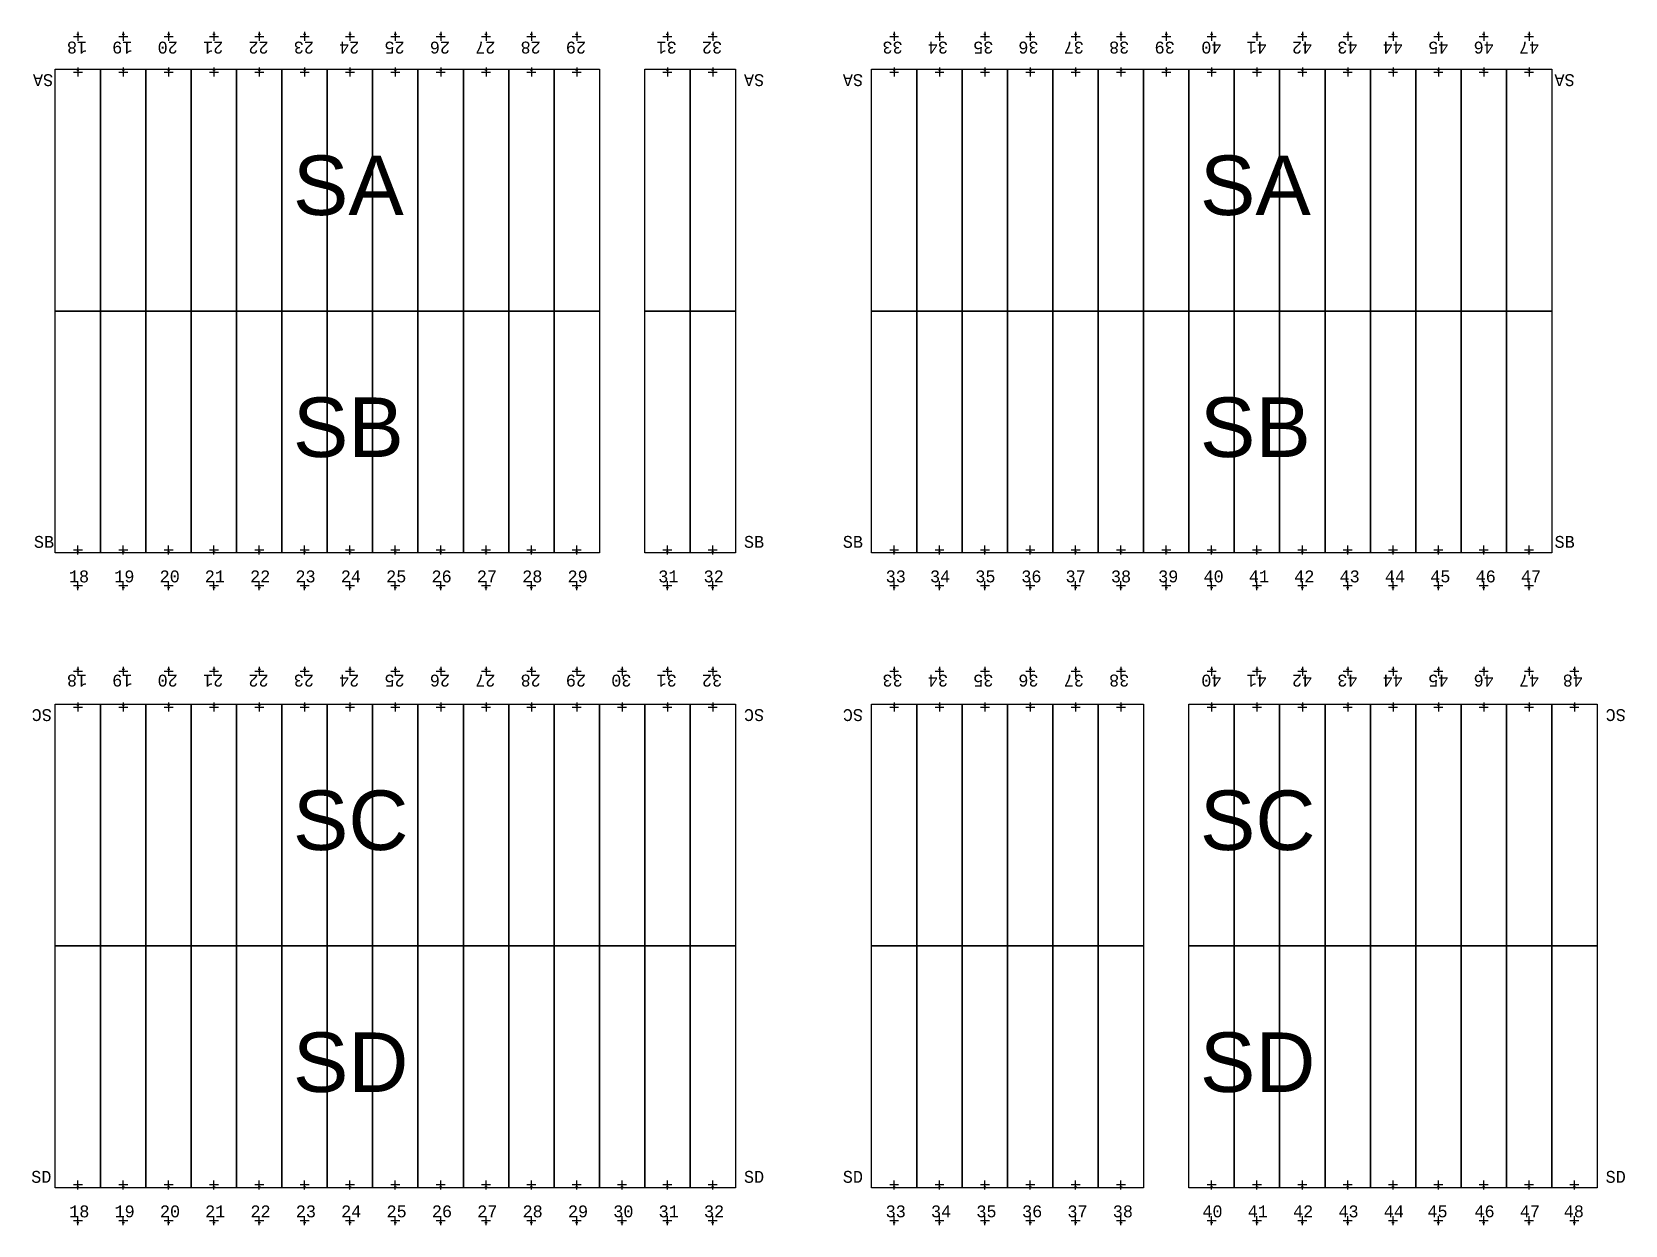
# Model space of a CAD drawing. Header units: millimetres. Extents: x 943 to 655635, y 611 to 177910.
# Drawn here: x 602093 to 655635, y 62007 to 102103 of the extents above; entities that cross this region are included whole.
import ezdxf

# ---------------------------------------------------------------- set-up
doc = ezdxf.new("R2010")
doc.units = ezdxf.units.MM
doc.linetypes.add('DASHED', pattern=[0.75, 0.5, -0.25])
doc.layers.add('Bin location transponder', color=250, linetype='Continuous')
doc.layers.add('WF_numbers', color=6, linetype='Continuous')
for name, color, linetype, lineweight in [('WF transponder', 3, 'Continuous', 30), ('WF_all_bays', 5, 'Continuous', 30), ('WF_text', 252, 'Continuous', 30)]:
    doc.layers.add(name, color=color, linetype=linetype, lineweight=lineweight)
doc.styles.add('WF_txt', font='consola.ttf')
doc.styles.add('WF_txt_notes', font='arial.ttf')

msp = doc.modelspace()

# ---------------------------------------------------------------- texts
at = {"layer": 'WF_numbers', "linetype": 'DASHED', "char_height": 400, "rotation": 180, "style": 'WF_txt'}
for s, insert, attachment_point in [('18', (603948, 101375), 1), ('19', (605472, 101375), 1), ('20', (606996, 101375), 1), ('21', (608525, 101375), 1), ('22', (610049, 101375), 1), ('23', (611573, 101375), 1), ('24', (613097, 101375), 1), ('25', (614621, 101375), 1), ('26', (616145, 101375), 1), ('27', (617669, 101375), 1), ('28', (619193, 101375), 1), ('29', (620717, 101375), 1), ('31', (623765, 101375), 1), ('32', (625289, 101375), 1), ('33', (631356, 101375), 1), ('34', (632880, 101375), 1), ('35', (634404, 101375), 1), ('36', (635922, 101375), 1), ('37', (637446, 101375), 1), ('38', (638970, 101375), 1), ('39', (640501, 101375), 1), ('40', (642069, 101375), 1), ('41', (643593, 101375), 1), ('42', (645117, 101375), 1), ('43', (646641, 101375), 1), ('44', (648165, 101375), 1), ('45', (649695, 101375), 1), ('46', (651223, 101375), 1), ('47', (652747, 101375), 1), ('SA', (602129, 100281, -162219), 3), ('SA', (626023, 100281, -162219), 3), ('SA', (630023, 100281, -162219), 1), ('SA', (653937, 100281, -162219), 1), ('18', (603948, 80105), 1), ('19', (605472, 80105), 1), ('20', (606996, 80105), 1), ('21', (608525, 80105), 1), ('22', (610049, 80105), 1), ('23', (611573, 80105), 1), ('24', (613097, 80105), 1), ('25', (614621, 80105), 1), ('26', (616145, 80105), 1), ('27', (617669, 80105), 1), ('28', (619193, 80105), 1), ('29', (620717, 80105), 1), ('30', (622241, 80105), 1), ('31', (623765, 80105), 1), ('32', (625289, 80105), 1), ('33', (631356, 80105), 1), ('34', (632880, 80105), 1), ('35', (634404, 80105), 1), ('36', (635922, 80105), 1), ('37', (637446, 80105), 1), ('38', (638970, 80105), 1), ('40', (642069, 80105), 1), ('41', (643593, 80105), 1), ('42', (645117, 80105), 1), ('43', (646641, 80105), 1), ('44', (648165, 80105), 1), ('45', (649695, 80105), 1), ('46', (651223, 80105), 1), ('47', (652747, 80105), 1), ('48', (654215, 80105), 1), ('SC', (602764, 78945, -162219), 1), ('SC', (626023, 78945, -162219), 3), ('SC', (630023, 78945, -162219), 1), ('SC', (654979, 78945, -162219), 3)]:
    msp.add_mtext_dynamic_manual_height_columns(s, width=423.53, gutter_width=2118, heights=[0], dxfattribs=dict(at, insert=insert, attachment_point=attachment_point))
at = {"layer": 'WF_numbers', "linetype": 'DASHED', "char_height": 400, "style": 'WF_txt'}
for s, insert, attachment_point in [('SB', (602162, 85166, -162219), 1), ('SB', (626023, 85166, -162219), 1), ('SB', (630023, 85166, -162219), 3), ('SB', (653941, 85166, -162219), 3), ('18', (603338, 84005), 1), ('19', (604862, 84005), 1), ('20', (606386, 84005), 1), ('21', (607903, 84005), 1), ('22', (609427, 84005), 1), ('23', (610951, 84005), 1), ('24', (612475, 84005), 1), ('25', (613999, 84005), 1), ('26', (615523, 84005), 1), ('27', (617047, 84005), 1), ('28', (618571, 84005), 1), ('29', (620095, 84005), 1), ('31', (623143, 84005), 1), ('32', (624667, 84005), 1), ('33', (630786, 84005), 1), ('34', (632275, 84005), 1), ('35', (633799, 84005), 1), ('36', (635343, 84005), 1), ('37', (636831, 84005), 1), ('38', (638355, 84005), 1), ('39', (639942, 84005), 1), ('40', (641466, 84005), 1), ('41', (642990, 84005), 1), ('42', (644514, 84005), 1), ('43', (646038, 84005), 1), ('44', (647562, 84005), 1), ('45', (649086, 84005), 1), ('46', (650610, 84005), 1), ('47', (652134, 84005), 1), ('SD', (602749, 63830, -162219), 3), ('SD', (626023, 63830, -162219), 1), ('SD', (630023, 63830, -162219), 3), ('SD', (654979, 63830, -162219), 1), ('18', (603348, 62669), 1), ('19', (604872, 62669), 1), ('20', (606396, 62669), 1), ('21', (607915, 62669), 1), ('22', (609439, 62669), 1), ('23', (610963, 62669), 1), ('24', (612487, 62669), 1), ('25', (614011, 62669), 1), ('26', (615535, 62669), 1), ('27', (617059, 62669), 1), ('28', (618583, 62669), 1), ('29', (620107, 62669), 1), ('30', (621631, 62669), 1), ('31', (623155, 62669), 1), ('32', (624679, 62669), 1), ('33', (630785, 62669), 1), ('34', (632309, 62669), 1), ('35', (633833, 62669), 1), ('36', (635369, 62669), 1), ('37', (636893, 62669), 1), ('38', (638417, 62669), 1), ('40', (641427, 62669), 1), ('41', (642951, 62669), 1), ('42', (644475, 62669), 1), ('43', (645999, 62669), 1), ('44', (647523, 62669), 1), ('45', (648990, 62669), 1), ('46', (650571, 62669), 1), ('47', (652095, 62669), 1), ('48', (653571, 62669), 1)]:
    msp.add_mtext_dynamic_manual_height_columns(s, width=423.53, gutter_width=2118, heights=[0], dxfattribs=dict(at, insert=insert, attachment_point=attachment_point))
at = {"layer": 'WF_text', "char_height": 2000, "attachment_point": 1, "style": 'WF_txt_notes'}
for s, insert in [('SA', (610865, 97948, -362)), ('SA', (641345, 97948, -362)), ('SB', (610865, 89818, -362)), ('SB', (641345, 89818, -362)), ('SC', (610865, 76612, -362)), ('SC', (641345, 76612, -362)), ('SD', (610865, 68482, -362)), ('SD', (641345, 68482, -362))]:
    msp.add_mtext_dynamic_manual_height_columns(s, width=1096.38, gutter_width=2118, heights=[0], dxfattribs=dict(at, insert=insert))

# ---------------------------------------------------------------- blocks, each defined once
blk = doc.blocks.new('Bin location transponder')
at = {"layer": 'Bin location transponder', "color": 3, "lineweight": 30}
for p, q in [((-600, 0), (600, 0)), ((-150, 300), (150, 300)), ((0, 600), (0, -600))]:
    blk.add_line(p, q, dxfattribs=at)
blk = doc.blocks.new('WF staging bay')
at = {"layer": 'WF_all_bays'}
blk.add_lwpolyline([(0, 8130), (1524, 8130), (1524, 0), (0, 0)], close=True, dxfattribs=at)
at = {"layer": 'WF transponder', "xscale": 0.25, "yscale": 0.25, "zscale": 0.25, "rotation": 180.0000000062352}
for p in [(762, 100), (762, -1100)]:
    blk.add_blockref('Bin location transponder', p, dxfattribs=at)

# ---------------------------------------------------------------- block references
at = {"layer": 'WF_all_bays'}
for p, rotation in [((604401, 100853), 179.9999999998077), ((605925, 100853), 179.9999999998077), ((607449, 100853), 179.9999999998077), ((608973, 100853), 179.9999999998077), ((610497, 100853), 179.9999999998077), ((612021, 100853), 179.9999999998077), ((613545, 100853), 179.9999999998077), ((615069, 100853), 179.9999999998077), ((616593, 100853), 179.9999999998077), ((618117, 100853), 179.9999999998077), ((619641, 100853), 179.9999999998077), ((621165, 100853), 179.9999999998077), ((624213, 100853), 179.9999999998077), ((625737, 100853), 179.9999999998077), ((631833, 100853), 180.0000000000817), ((633357, 100853), 180.0000000000817), ((634881, 100853), 180.0000000000817), ((636405, 100853), 180.0000000000817), ((637929, 100853), 180.0000000000817), ((639453, 100853), 180.0000000000817), ((640977, 100853), 180.0000000000817), ((642501, 100853), 180.0000000000817), ((644025, 100853), 180.0000000000817), ((645549, 100853), 180.0000000000817), ((647073, 100853), 180.0000000000817), ((648597, 100853), 180.0000000000817), ((650121, 100853), 180.0000000000817), ((651645, 100853), 180.0000000000817), ((653169, 100853), 180.0000000000817), ((604401, 79517), 180.00000000052), ((605925, 79517), 180.00000000052), ((607449, 79517), 180.00000000052), ((608973, 79517), 180.00000000052), ((610497, 79517), 180.00000000052), ((612021, 79517), 180.00000000052), ((613545, 79517), 180.00000000052), ((615069, 79517), 180.00000000052), ((616593, 79517), 180.00000000052), ((618117, 79517), 180.00000000052), ((619641, 79517), 180.00000000052), ((621165, 79517), 180.00000000052), ((622689, 79517), 180.00000000052), ((624213, 79517), 180.00000000052), ((625737, 79517), 180.00000000052), ((631833, 79517), 179.9999999997686), ((633357, 79517), 179.9999999997686), ((634881, 79517), 179.9999999997686), ((636405, 79517), 179.9999999997686), ((637929, 79517), 179.9999999997686), ((639453, 79517), 179.9999999997686), ((642501, 79517), 179.9999999997686), ((644025, 79517), 179.9999999997686), ((645549, 79517), 179.9999999997686), ((647073, 79517), 179.9999999997686), ((648597, 79517), 179.9999999997686), ((650121, 79517), 179.9999999997686), ((651645, 79517), 179.9999999997686), ((653169, 79517), 179.9999999997686), ((654693, 79517), 179.9999999997686)]:
    msp.add_blockref('WF staging bay', p, dxfattribs=dict(at, rotation=rotation))
for p in [(602877, 84593), (604401, 84593), (605925, 84593), (607449, 84593), (608973, 84593), (610497, 84593), (612021, 84593), (613545, 84593), (615069, 84593), (616593, 84593), (618117, 84593), (619641, 84593), (622689, 84593), (624213, 84593), (630309, 84593), (631833, 84593), (633357, 84593), (634881, 84593), (636405, 84593), (637929, 84593), (639453, 84593), (640977, 84593), (642501, 84593), (644025, 84593), (645549, 84593), (647073, 84593), (648597, 84593), (650121, 84593), (651645, 84593), (602877, 63257), (604401, 63257), (605925, 63257), (607449, 63257), (608973, 63257), (610497, 63257), (612021, 63257), (613545, 63257), (615069, 63257), (616593, 63257), (618117, 63257), (619641, 63257), (621165, 63257), (622689, 63257), (624213, 63257), (630309, 63257), (631833, 63257), (633357, 63257), (634881, 63257), (636405, 63257), (637929, 63257), (640977, 63257), (642501, 63257), (644025, 63257), (645549, 63257), (647073, 63257), (648597, 63257), (650121, 63257), (651645, 63257), (653169, 63257)]:
    msp.add_blockref('WF staging bay', p, dxfattribs=at)

msp.set_redraw_order([(e.dxf.handle, doc.entitydb.next_handle()) for e in msp.query("TEXT MTEXT ATTDEF DIMENSION ARC_DIMENSION")])  # texts and dimensions are drawn at this point

doc.saveas('drawing.dxf')
